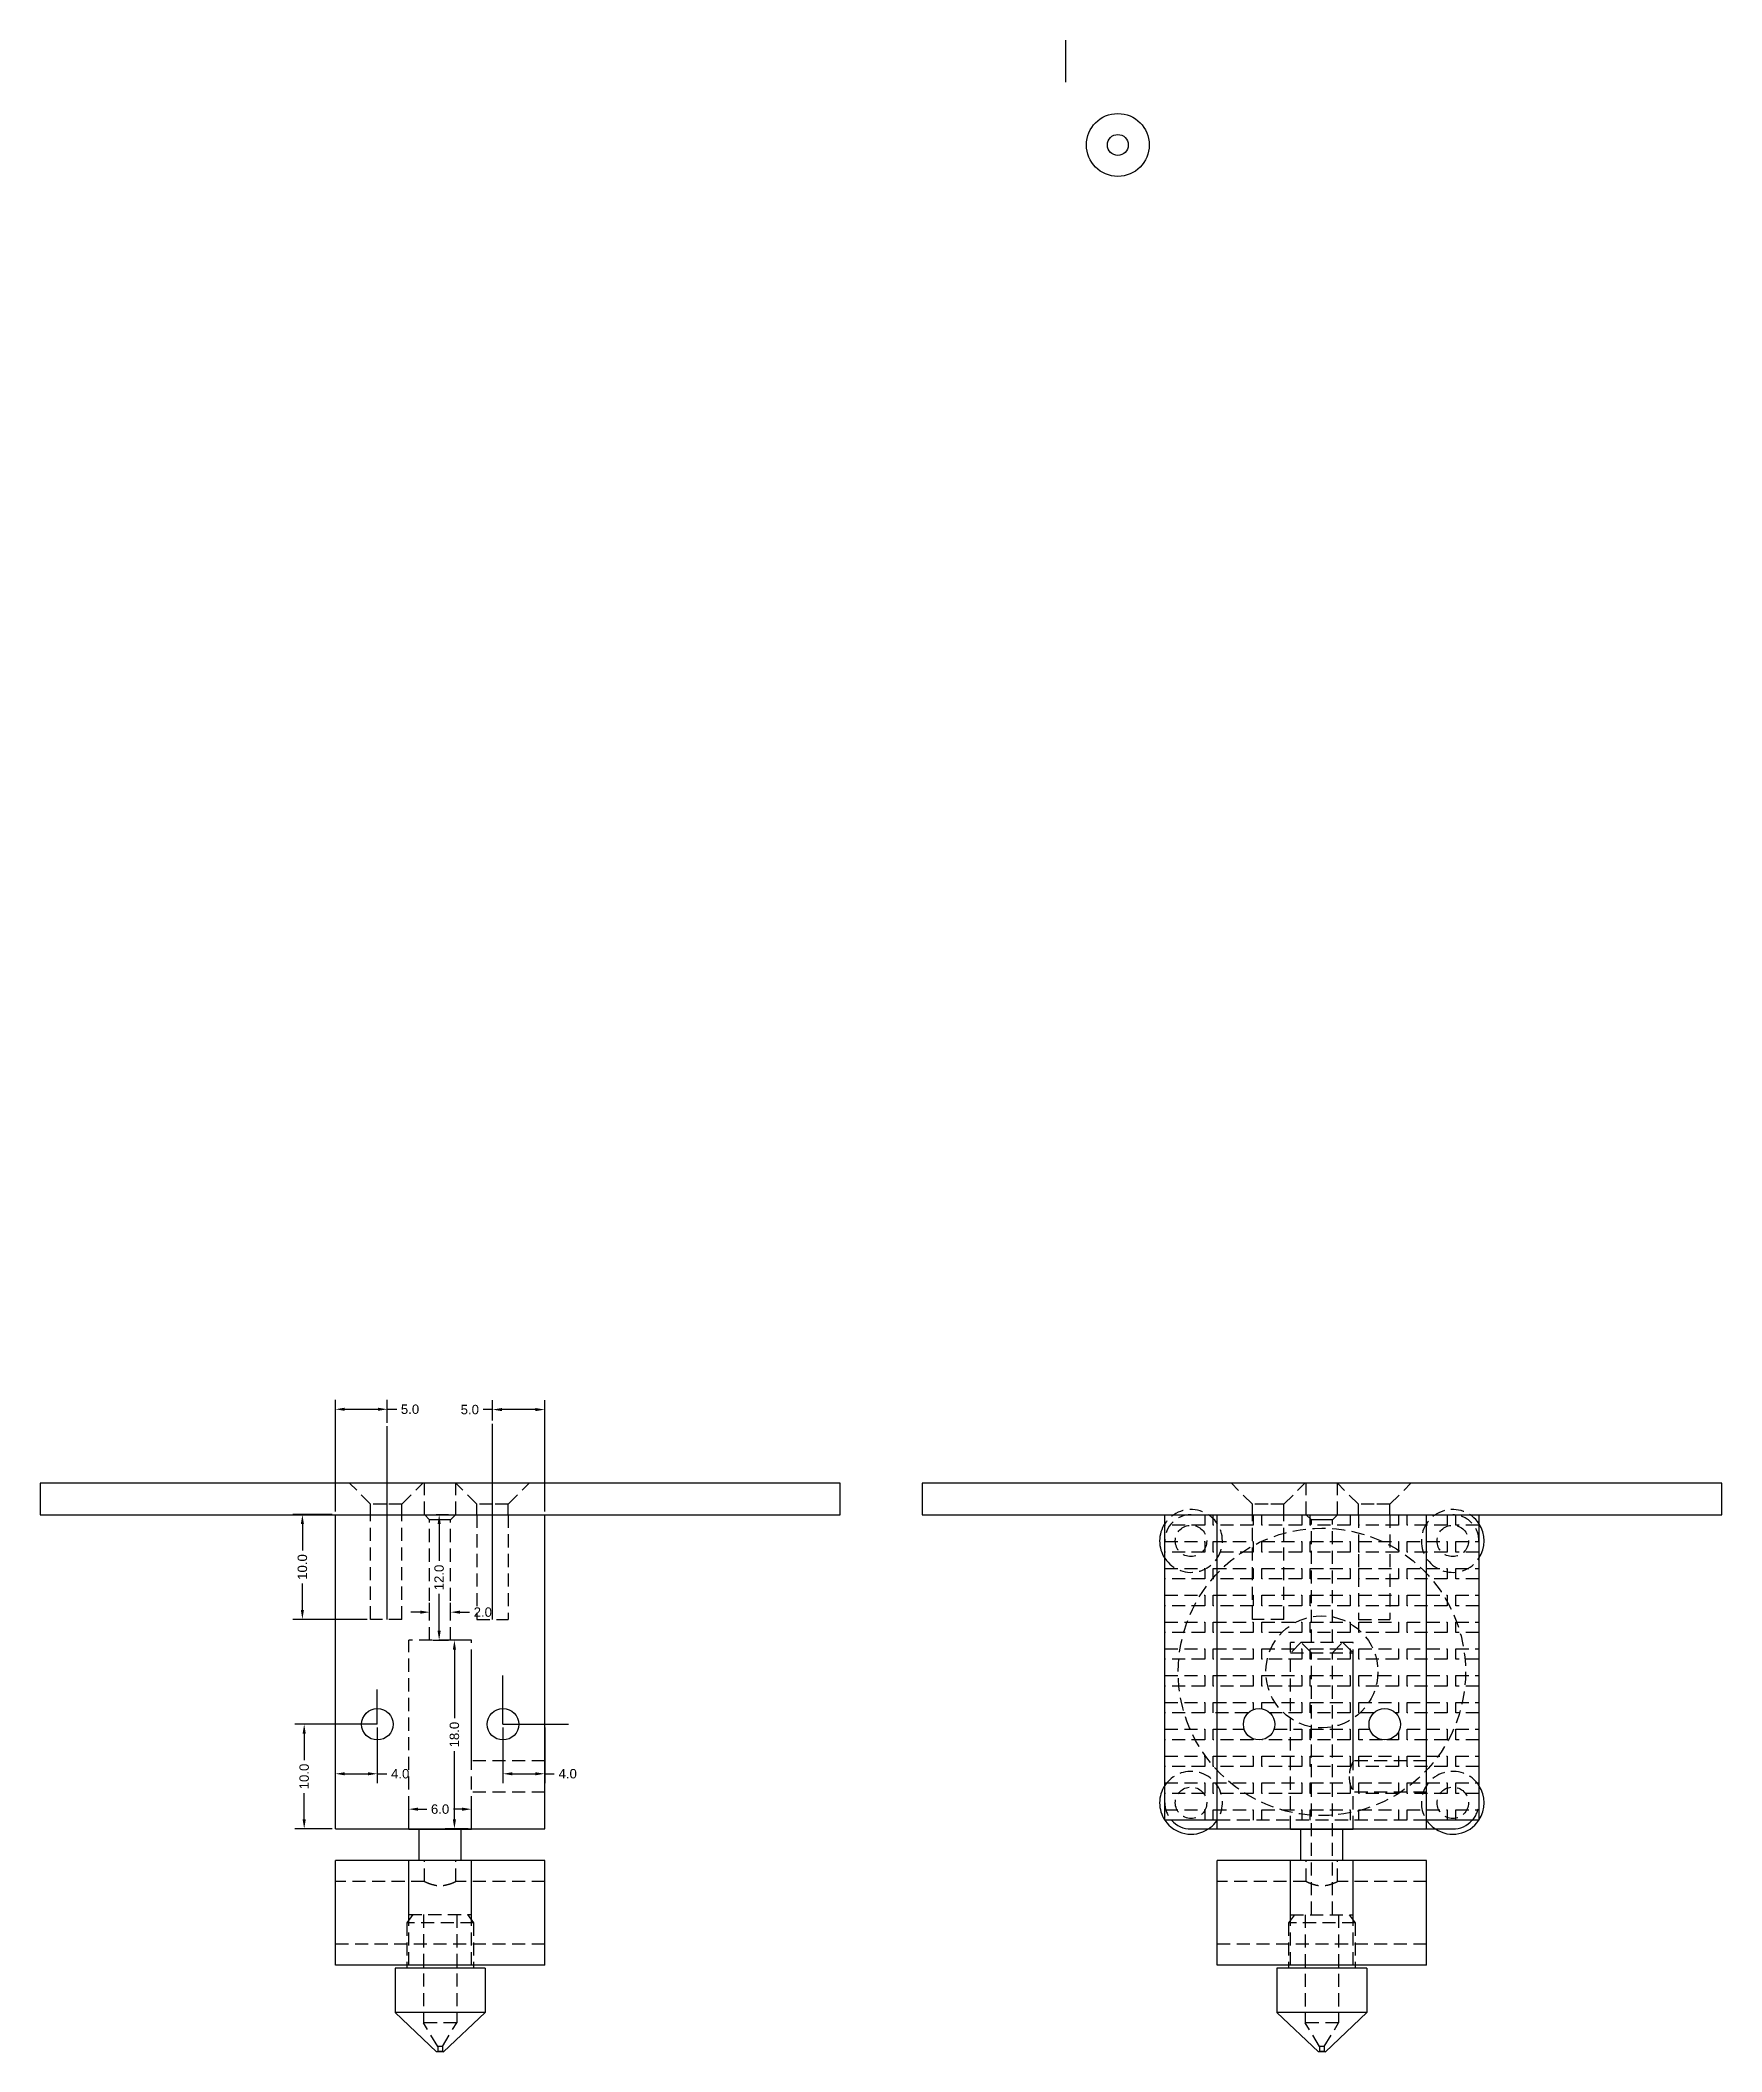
# Model space of a CAD drawing. Header units: inches. Extents: x -64 to 430, y -361 to 1014.
# Drawn here: x -63.9 to 96.8, y -206.5 to -14.5 of the extents above; entities that cross this region are included whole.
import ezdxf

# ---------------------------------------------------------------- set-up
doc = ezdxf.new("R2010")
doc.units = ezdxf.units.IN
doc.header["$LTSCALE"] = 5
doc.header["$MEASUREMENT"] = 0
doc.linetypes.add('HIDDEN', pattern=[0.375, 0.25, -0.125])
for name, color, linetype in [('_dim', 1, 'Continuous'), ('PH-3C4', 16, 'HIDDEN'), ('PV-3C4', 7, 'Continuous')]:
    doc.layers.add(name, color=color, linetype=linetype)
doc.styles.get("Standard").update_dxf_attribs({"font": 'arial.ttf'})
doc.dimstyles.new('Copy of Standard', dxfattribs={"dimscale": 5, "dimtxt": 0.18, "dimasz": 0.18, "dimexe": 0.18, "dimexo": 0.0625, "dimgap": 0.09, "dimtad": 0, "dimdec": 1, "dimzin": 0, "dimdsep": 46, "dimtxsty": 'Standard', "dimcen": 0.09, "dimadec": 0, "dimazin": 0, "dimtfac": 1, "dimtdec": 1, "dimtofl": 0, "dimtmove": 0, "dimatfit": 3, "dimfxl": 1, "dimtolj": 1, "dimtzin": 0, "dimarcsym": 0})

msp = doc.modelspace()

# ---------------------------------------------------------------- blocks, each defined once
blk = doc.blocks.new('*U27')
at = {"layer": 'PV-3C4'}
for p, q in [((0, -166.09, 43.01), (0, -168.59, 43.01)), ((0, -166.09, 46.01), (0, -166.09, 43.01)), ((0, -168.59, 46.01), (0, -166.09, 46.01)), ((0, -168.59, 43.01), (0, -239.98, 43.01)), ((0, -239.98, 46.01), (0, -168.59, 46.01)), ((0, -194.28, 13.84), (0, -189.28, 13.84)), ((0, -189.28, 13.84), (0, -189.28, 43.01)), ((0, -191.78, 13.01), (0, -194.28, 13.01)), ((0, -214.28), (0, -194.28)), ((0, -194.28), (0, -194.28, 10)), ((0, -214.28, 10), (0, -194.28, 10)), ((0, -194.28, 13.01), (0, -214.28, 13.01)), ((0, -194.28, 13.01), (0, -194.28, 43.01)), ((0, -208.58, -4.52), (0, -199.98, -4.52)), ((0, -208.58, -0.27), (0, -199.98, -0.27)), ((0, -203.95, -8.26), (0, -199.98, -4.52)), ((0, -199.98, -0.27), (0, -199.98, -4.52)), ((0, -201.09), (0, -201.09, -0.27)), ((0, -201.28, 13), (0, -207.28, 13)), ((0, -201.28, 13), (0, -201.28, 13.01)), ((0, -202.28, 10), (0, -202.28, 13)), ((0, -204.61, -8.26), (0, -203.95, -8.26)), ((0, -204.61, -8.26), (0, -208.58, -4.52)), ((0, -206.28, 10), (0, -206.28, 13)), ((0, -207.28, 13), (0, -207.28, 13.01)), ((0, -207.47), (0, -207.47, -0.27)), ((0, -208.58, -0.27), (0, -208.58, -4.52)), ((0, -214.28), (0, -214.28, 10)), ((0, -214.28, 13.01), (0, -214.28, 43.01)), ((0, -219.28, 13.84), (0, -214.28, 13.84)), ((0, -214.28, 13.01), (0, -216.78, 13.01)), ((0, -219.28, 43.01), (0, -219.28, 13.84)), ((0, -239.98, 43.01), (0, -242.48, 43.01)), ((0, -242.48, 46.01), (0, -239.98, 46.01)), ((0, -242.48, 43.01), (0, -242.48, 46.01))]:
    blk.add_line(p, q, dxfattribs=at)
at = {"layer": 'PV-3C4', "extrusion": (-1, 0, 0)}
for centre in [(198.28, 23.01), (210.28, 23.01)]:
    blk.add_circle(centre, 1.5, dxfattribs=at)
for centre, radius, start, end in [((191.78, 40.51), 3, 146.4427, 180), ((191.78, 40.51), 3, 180, 213.5573), ((191.78, 15.51), 3, 146.4427, 180), ((191.78, 15.51), 3, 180, 213.5573), ((191.78, 15.51), 3, 213.8052, 303.5573), ((191.78, 15.51), 2.5, 221.8856, 270), ((216.78, 15.51), 3, 236.4427, 326.1948), ((216.78, 15.51), 2.5, 270, 318.1144), ((216.78, 40.51), 3, 326.4427, 33.5573), ((216.78, 15.51), 3, 326.4427, 33.5573)]:
    blk.add_arc(centre, radius, start, end, dxfattribs=at)
blk = doc.blocks.new('*U28')
at = {"layer": 'PH-3C4'}
for p, q in [((0, -193.09, 42.01), (0, -189.28, 42.01)), ((0, -189.28, 40.45), (0, -193.09, 40.45)), ((0, -193.09, 39.45), (0, -189.28, 39.45)), ((0, -189.28, 37.89), (0, -193.09, 37.89)), ((0, -193.09, 36.89), (0, -189.28, 36.89)), ((0, -189.28, 35.33), (0, -193.09, 35.33)), ((0, -193.09, 34.33), (0, -189.28, 34.33)), ((0, -189.28, 32.77), (0, -193.09, 32.77)), ((0, -193.09, 31.77), (0, -189.28, 31.77)), ((0, -189.28, 30.21), (0, -193.09, 30.21)), ((0, -193.09, 29.21), (0, -189.28, 29.21)), ((0, -189.28, 27.65), (0, -193.09, 27.65)), ((0, -193.09, 26.65), (0, -189.28, 26.65)), ((0, -189.28, 25.09), (0, -193.09, 25.09)), ((0, -193.09, 24.09), (0, -189.28, 24.09)), ((0, -189.28, 22.53), (0, -193.09, 22.53)), ((0, -193.09, 21.53), (0, -189.28, 21.53)), ((0, -189.28, 19.97), (0, -193.09, 19.97)), ((0, -193.09, 18.97), (0, -189.28, 18.97)), ((0, -189.28, 17.4), (0, -193.09, 17.4)), ((0, -193.09, 16.4), (0, -189.28, 16.4)), ((0, -189.28, 14.84), (0, -193.09, 14.84)), ((0, -193.09, 43.01), (0, -193.09, 42.01)), ((0, -193.09, 40.45), (0, -193.09, 39.45)), ((0, -193.09, 37.89), (0, -193.09, 36.89)), ((0, -193.09, 35.33), (0, -193.09, 34.33)), ((0, -193.09, 32.77), (0, -193.09, 31.77)), ((0, -193.09, 30.21), (0, -193.09, 29.21)), ((0, -193.09, 27.65), (0, -193.09, 26.65)), ((0, -193.09, 25.09), (0, -193.09, 24.09)), ((0, -193.09, 22.53), (0, -193.09, 21.53)), ((0, -193.09, 19.97), (0, -193.09, 18.97)), ((0, -193.09, 17.4), (0, -193.09, 16.4)), ((0, -193.09, 14.84), (0, -193.09, 13.84)), ((0, -193.91, 17.4), (0, -197.72, 17.4)), ((0, -197.72, 16.4), (0, -193.91, 16.4)), ((0, -193.91, 16.4), (0, -193.91, 17.4)), ((0, -193.91, 19.97), (0, -197.72, 19.97)), ((0, -197.72, 18.97), (0, -193.91, 18.97)), ((0, -193.91, 18.97), (0, -193.91, 19.97)), ((0, -197.23, 24.09), (0, -193.91, 24.09)), ((0, -193.91, 24.09), (0, -193.91, 25.09)), ((0, -193.91, 25.09), (0, -197.72, 25.09)), ((0, -197.72, 21.53), (0, -193.91, 21.53)), ((0, -193.91, 21.53), (0, -193.91, 22.53)), ((0, -193.91, 27.65), (0, -197.72, 27.65)), ((0, -197.72, 26.65), (0, -193.91, 26.65)), ((0, -193.91, 26.65), (0, -193.91, 27.65)), ((0, -193.91, 30.21), (0, -197.72, 30.21)), ((0, -197.72, 29.21), (0, -193.91, 29.21)), ((0, -193.91, 29.21), (0, -193.91, 30.21)), ((0, -193.91, 32.77), (0, -197.72, 32.77)), ((0, -197.72, 31.77), (0, -193.91, 31.77)), ((0, -193.91, 31.77), (0, -193.91, 32.77)), ((0, -193.91, 35.33), (0, -197.72, 35.33)), ((0, -197.72, 34.33), (0, -193.91, 34.33)), ((0, -193.91, 34.33), (0, -193.91, 35.33)), ((0, -193.91, 37.89), (0, -197.72, 37.89)), ((0, -197.72, 36.89), (0, -193.91, 36.89)), ((0, -193.91, 36.89), (0, -193.91, 37.89)), ((0, -193.91, 40.45), (0, -197.72, 40.45)), ((0, -197.72, 39.45), (0, -193.91, 39.45)), ((0, -193.91, 39.45), (0, -193.91, 40.45)), ((0, -197.72, 42.01), (0, -193.91, 42.01)), ((0, -193.91, 42.01), (0, -193.91, 43.01)), ((0, -193.91, 13.84), (0, -193.91, 14.84)), ((0, -193.91, 14.84), (0, -197.72, 14.84)), ((0, -193.91, 22.53), (0, -196.86, 22.53)), ((0, -214.28, 13.84), (0, -194.28, 13.84)), ((0, -202.78, 8), (0, -194.28, 8)), ((0, -214.28, 2), (0, -194.28, 2)), ((0, -197.64, 44.01), (0, -195.64, 46.01)), ((0, -200.64, 33.01), (0, -197.64, 33.01)), ((0, -199.14, 44.01), (0, -197.64, 44.01)), ((0, -197.64, 33.01), (0, -197.64, 43.01)), ((0, -197.64, 43.01), (0, -197.64, 44.01)), ((0, -197.72, 17.4), (0, -197.72, 16.4)), ((0, -197.72, 19.97), (0, -197.72, 18.97)), ((0, -197.72, 25.09), (0, -197.72, 24.4)), ((0, -197.72, 27.65), (0, -197.72, 26.65)), ((0, -197.72, 30.21), (0, -197.72, 29.21)), ((0, -197.72, 32.77), (0, -197.72, 31.77)), ((0, -197.72, 35.33), (0, -197.72, 34.33)), ((0, -197.72, 37.89), (0, -197.72, 36.89)), ((0, -197.72, 40.45), (0, -197.72, 39.45)), ((0, -197.72, 43.01), (0, -197.72, 42.01)), ((0, -197.72, 14.84), (0, -197.72, 13.84)), ((0, -197.72, 21.62), (0, -197.72, 21.53)), ((0, -198.54, 17.4), (0, -202.35, 17.4)), ((0, -202.35, 16.4), (0, -198.54, 16.4)), ((0, -198.54, 16.4), (0, -198.54, 17.4)), ((0, -198.54, 19.97), (0, -202.35, 19.97)), ((0, -202.35, 18.97), (0, -198.54, 18.97)), ((0, -198.54, 18.97), (0, -198.54, 19.97)), ((0, -198.54, 24.49), (0, -198.54, 25.09)), ((0, -198.54, 25.09), (0, -202.35, 25.09)), ((0, -202.35, 21.53), (0, -198.54, 21.53)), ((0, -198.54, 27.65), (0, -202.35, 27.65)), ((0, -202.35, 26.65), (0, -198.54, 26.65)), ((0, -198.54, 26.65), (0, -198.54, 27.65)), ((0, -198.54, 30.21), (0, -202.35, 30.21)), ((0, -202.35, 29.21), (0, -198.54, 29.21)), ((0, -198.54, 29.21), (0, -198.54, 30.21)), ((0, -198.54, 32.77), (0, -202.35, 32.77)), ((0, -202.35, 31.77), (0, -198.54, 31.77)), ((0, -198.54, 31.77), (0, -198.54, 32.77)), ((0, -198.54, 35.33), (0, -202.35, 35.33)), ((0, -202.35, 34.33), (0, -198.54, 34.33)), ((0, -198.54, 34.33), (0, -198.54, 35.33)), ((0, -198.54, 37.89), (0, -202.35, 37.89)), ((0, -202.35, 36.89), (0, -198.54, 36.89)), ((0, -198.54, 36.89), (0, -198.54, 37.89)), ((0, -198.54, 40.45), (0, -202.35, 40.45)), ((0, -202.35, 39.45), (0, -198.54, 39.45)), ((0, -198.54, 39.45), (0, -198.54, 40.45)), ((0, -202.35, 42.01), (0, -198.54, 42.01)), ((0, -198.54, 42.01), (0, -198.54, 43.01)), ((0, -198.54, 13.84), (0, -198.54, 14.84)), ((0, -198.54, 14.84), (0, -202.35, 14.84)), ((0, -198.54, 21.53), (0, -198.54, 21.54)), ((0, -200.64, 44.01), (0, -199.14, 44.01)), ((0, -202.35, 24.09), (0, -199.33, 24.09)), ((0, -199.7, 22.53), (0, -202.35, 22.53)), ((0, -200.64, 33.01), (0, -200.64, 43.01)), ((0, -200.64, 43.01), (0, -200.64, 44.01)), ((0, -200.64, 44.01), (0, -202.64, 46.01)), ((0, -207.47, 4.06), (0, -201.09, 4.06)), ((0, -201.09, 4.06), (0, -201.09)), ((0, -201.67, 4.82), (0, -201.09, 4.06)), ((0, -201.28, 4.82), (0, -207.28, 4.82)), ((0, -201.28, 29.82), (0, -207.28, 29.82)), ((0, -207.28, 30.82), (0, -201.28, 30.82)), ((0, -201.28), (0, -201.28, 10)), ((0, -201.28, 4.82), (0, -201.28, 10)), ((0, -201.28, 13.01), (0, -201.28, 29.82)), ((0, -202.28, 30.82), (0, -201.28, 29.82)), ((0, -201.28, 13.01), (0, -201.28, 30.82)), ((0, -203.28, 29.82), (0, -202.28, 30.82)), ((0, -202.35, 17.4), (0, -202.35, 16.4)), ((0, -202.35, 19.97), (0, -202.35, 18.97)), ((0, -202.35, 25.09), (0, -202.35, 24.09)), ((0, -202.35, 22.53), (0, -202.35, 21.53)), ((0, -202.35, 27.65), (0, -202.35, 26.65)), ((0, -202.35, 30.21), (0, -202.35, 29.21)), ((0, -202.35, 32.77), (0, -202.35, 31.77)), ((0, -202.35, 35.33), (0, -202.35, 34.33)), ((0, -202.35, 37.89), (0, -202.35, 36.89)), ((0, -202.35, 40.45), (0, -202.35, 39.45)), ((0, -202.35, 43.01), (0, -202.35, 42.01)), ((0, -202.35, 14.84), (0, -202.35, 13.84)), ((0, -205.87, -5.49), (0, -202.69, -5.49)), ((0, -202.69, 4.82), (0, -202.69, -5.49)), ((0, -204.05, -7.76), (0, -202.69, -5.49)), ((0, -202.78, 8), (0, -202.78, 10)), ((0, -203.28, 42.51), (0, -202.78, 43.01)), ((0, -202.78, 43.01), (0, -202.78, 46.01)), ((0, -203.17, 17.4), (0, -206.98, 17.4)), ((0, -206.98, 16.4), (0, -203.17, 16.4)), ((0, -203.17, 16.4), (0, -203.17, 17.4)), ((0, -203.17, 19.97), (0, -206.98, 19.97)), ((0, -206.98, 18.97), (0, -203.17, 18.97)), ((0, -203.17, 18.97), (0, -203.17, 19.97)), ((0, -203.17, 22.53), (0, -206.98, 22.53)), ((0, -206.98, 21.53), (0, -203.17, 21.53)), ((0, -203.17, 21.53), (0, -203.17, 22.53)), ((0, -203.17, 25.09), (0, -206.98, 25.09)), ((0, -206.98, 24.09), (0, -203.17, 24.09)), ((0, -203.17, 24.09), (0, -203.17, 25.09)), ((0, -203.17, 27.65), (0, -206.98, 27.65)), ((0, -206.98, 26.65), (0, -203.17, 26.65)), ((0, -203.17, 26.65), (0, -203.17, 27.65)), ((0, -203.17, 30.21), (0, -206.98, 30.21)), ((0, -206.98, 29.21), (0, -203.17, 29.21)), ((0, -203.17, 29.21), (0, -203.17, 30.21)), ((0, -203.17, 32.77), (0, -206.98, 32.77)), ((0, -206.98, 31.77), (0, -203.17, 31.77)), ((0, -203.17, 31.77), (0, -203.17, 32.77)), ((0, -203.17, 35.33), (0, -206.98, 35.33)), ((0, -206.98, 34.33), (0, -203.17, 34.33)), ((0, -203.17, 34.33), (0, -203.17, 35.33)), ((0, -203.17, 37.89), (0, -206.98, 37.89)), ((0, -206.98, 36.89), (0, -203.17, 36.89)), ((0, -203.17, 36.89), (0, -203.17, 37.89)), ((0, -203.17, 40.45), (0, -206.98, 40.45)), ((0, -206.98, 39.45), (0, -203.17, 39.45)), ((0, -203.17, 39.45), (0, -203.17, 40.45)), ((0, -203.17, 13.84), (0, -203.17, 14.84)), ((0, -203.17, 14.84), (0, -206.98, 14.84)), ((0, -206.98, 42.01), (0, -203.17, 42.01)), ((0, -203.17, 42.01), (0, -203.17, 43.01)), ((0, -204.28, 42.51), (0, -203.28, 42.51)), ((0, -203.28, 4.82), (0, -203.28, 29.82)), ((0, -203.28, 30.82), (0, -203.28, 42.51)), ((0, -204.05, -8.25), (0, -203.95, -8.26)), ((0, -204.51, -7.76), (0, -204.05, -7.76)), ((0, -204.51, -8.25), (0, -204.05, -8.25)), ((0, -204.05, -7.76), (0, -204.05, -8.25)), ((0, -205.28, 42.51), (0, -204.28, 42.51)), ((0, -204.51, -7.76), (0, -205.87, -5.49)), ((0, -204.51, -7.76), (0, -204.51, -8.25)), ((0, -204.51, -8.25), (0, -204.61, -8.26)), ((0, -205.28, 4.82), (0, -205.28, 29.82)), ((0, -205.28, 29.82), (0, -206.28, 30.82)), ((0, -205.28, 30.82), (0, -205.28, 42.51)), ((0, -205.28, 42.51), (0, -205.78, 43.01)), ((0, -214.28, 8), (0, -205.78, 8)), ((0, -205.78, 8), (0, -205.78, 10)), ((0, -205.78, 43.01), (0, -205.78, 46.01)), ((0, -207.78, 44.01), (0, -205.78, 46.01)), ((0, -205.87, 4.82), (0, -205.87, -5.49)), ((0, -206.28, 30.82), (0, -207.28, 29.82)), ((0, -206.89, 4.82), (0, -207.47, 4.06)), ((0, -206.98, 17.4), (0, -206.98, 16.4)), ((0, -206.98, 19.97), (0, -206.98, 18.97)), ((0, -206.98, 22.53), (0, -206.98, 21.53)), ((0, -206.98, 25.09), (0, -206.98, 24.09)), ((0, -206.98, 27.65), (0, -206.98, 26.65)), ((0, -206.98, 30.21), (0, -206.98, 29.21)), ((0, -206.98, 32.77), (0, -206.98, 31.77)), ((0, -206.98, 35.33), (0, -206.98, 34.33)), ((0, -206.98, 37.89), (0, -206.98, 36.89)), ((0, -206.98, 40.45), (0, -206.98, 39.45)), ((0, -206.98, 14.84), (0, -206.98, 13.84)), ((0, -206.98, 43.01), (0, -206.98, 42.01)), ((0, -207.28), (0, -207.28, 10)), ((0, -207.28, 4.82), (0, -207.28, 10)), ((0, -207.28, 13.01), (0, -207.28, 29.82)), ((0, -207.28, 19.51), (0, -207.28, 30.82)), ((0, -207.28, 13.01), (0, -207.28, 16.51)), ((0, -214.28, 19.51), (0, -207.28, 19.51)), ((0, -214.28, 16.51), (0, -207.28, 16.51)), ((0, -207.47, 4.06), (0, -207.47)), ((0, -207.78, 33.01), (0, -210.78, 33.01)), ((0, -209.28, 44.01), (0, -207.78, 44.01)), ((0, -207.78, 43.01), (0, -207.78, 33.01)), ((0, -207.78, 43.01), (0, -207.78, 44.01)), ((0, -207.8, 21.53), (0, -207.8, 22.53)), ((0, -207.8, 22.53), (0, -208.86, 22.53)), ((0, -207.8, 24.09), (0, -207.8, 25.09)), ((0, -207.8, 25.09), (0, -211.61, 25.09)), ((0, -207.8, 17.4), (0, -211.61, 17.4)), ((0, -211.61, 16.4), (0, -207.8, 16.4)), ((0, -207.8, 16.4), (0, -207.8, 17.4)), ((0, -207.8, 19.97), (0, -211.61, 19.97)), ((0, -211.61, 18.97), (0, -207.8, 18.97)), ((0, -207.8, 18.97), (0, -207.8, 19.97)), ((0, -207.8, 27.65), (0, -211.61, 27.65)), ((0, -211.61, 26.65), (0, -207.8, 26.65)), ((0, -207.8, 26.65), (0, -207.8, 27.65)), ((0, -207.8, 30.21), (0, -211.61, 30.21)), ((0, -211.61, 29.21), (0, -207.8, 29.21)), ((0, -207.8, 29.21), (0, -207.8, 30.21)), ((0, -207.8, 32.77), (0, -211.61, 32.77)), ((0, -211.61, 31.77), (0, -207.8, 31.77)), ((0, -207.8, 31.77), (0, -207.8, 32.77)), ((0, -207.8, 35.33), (0, -211.61, 35.33)), ((0, -211.61, 34.33), (0, -207.8, 34.33)), ((0, -207.8, 34.33), (0, -207.8, 35.33)), ((0, -207.8, 37.89), (0, -211.61, 37.89)), ((0, -211.61, 36.89), (0, -207.8, 36.89)), ((0, -207.8, 36.89), (0, -207.8, 37.89)), ((0, -207.8, 40.45), (0, -211.61, 40.45)), ((0, -211.61, 39.45), (0, -207.8, 39.45)), ((0, -207.8, 39.45), (0, -207.8, 40.45)), ((0, -207.8, 13.84), (0, -207.8, 14.84)), ((0, -207.8, 14.84), (0, -211.61, 14.84)), ((0, -211.61, 42.01), (0, -207.8, 42.01)), ((0, -207.8, 42.01), (0, -207.8, 43.01)), ((0, -209.23, 24.09), (0, -207.8, 24.09)), ((0, -210.08, 21.53), (0, -207.8, 21.53)), ((0, -210.78, 44.01), (0, -209.28, 44.01)), ((0, -211.61, 21.53), (0, -210.48, 21.53)), ((0, -210.78, 43.01), (0, -210.78, 33.01)), ((0, -210.78, 43.01), (0, -210.78, 44.01)), ((0, -210.78, 44.01), (0, -212.78, 46.01)), ((0, -211.61, 24.09), (0, -211.33, 24.09)), ((0, -211.61, 25.09), (0, -211.61, 24.09)), ((0, -211.61, 17.4), (0, -211.61, 16.4)), ((0, -211.61, 19.97), (0, -211.61, 18.97)), ((0, -211.61, 27.65), (0, -211.61, 26.65)), ((0, -211.61, 30.21), (0, -211.61, 29.21)), ((0, -211.61, 32.77), (0, -211.61, 31.77)), ((0, -211.61, 35.33), (0, -211.61, 34.33)), ((0, -211.61, 37.89), (0, -211.61, 36.89)), ((0, -211.61, 40.45), (0, -211.61, 39.45)), ((0, -211.61, 14.84), (0, -211.61, 13.84)), ((0, -211.61, 43.01), (0, -211.61, 42.01)), ((0, -211.61, 22.31), (0, -211.61, 21.53)), ((0, -212.43, 17.4), (0, -216.24, 17.4)), ((0, -216.24, 16.4), (0, -212.43, 16.4)), ((0, -212.43, 16.4), (0, -212.43, 17.4)), ((0, -212.43, 19.97), (0, -216.24, 19.97)), ((0, -216.24, 18.97), (0, -212.43, 18.97)), ((0, -212.43, 18.97), (0, -212.43, 19.97)), ((0, -212.43, 22.53), (0, -216.24, 22.53)), ((0, -216.24, 21.53), (0, -212.43, 21.53)), ((0, -212.43, 21.53), (0, -212.43, 22.53)), ((0, -212.43, 25.09), (0, -216.24, 25.09)), ((0, -216.24, 24.09), (0, -212.43, 24.09)), ((0, -212.43, 24.09), (0, -212.43, 25.09)), ((0, -212.43, 27.65), (0, -216.24, 27.65)), ((0, -216.24, 26.65), (0, -212.43, 26.65)), ((0, -212.43, 26.65), (0, -212.43, 27.65)), ((0, -212.43, 30.21), (0, -216.24, 30.21)), ((0, -216.24, 29.21), (0, -212.43, 29.21)), ((0, -212.43, 29.21), (0, -212.43, 30.21)), ((0, -212.43, 32.77), (0, -216.24, 32.77)), ((0, -216.24, 31.77), (0, -212.43, 31.77)), ((0, -212.43, 31.77), (0, -212.43, 32.77)), ((0, -212.43, 35.33), (0, -216.24, 35.33)), ((0, -216.24, 34.33), (0, -212.43, 34.33)), ((0, -212.43, 34.33), (0, -212.43, 35.33)), ((0, -212.43, 37.89), (0, -216.24, 37.89)), ((0, -216.24, 36.89), (0, -212.43, 36.89)), ((0, -212.43, 36.89), (0, -212.43, 37.89)), ((0, -212.43, 40.45), (0, -216.24, 40.45)), ((0, -216.24, 39.45), (0, -212.43, 39.45)), ((0, -212.43, 39.45), (0, -212.43, 40.45)), ((0, -212.43, 13.84), (0, -212.43, 14.84)), ((0, -212.43, 14.84), (0, -216.24, 14.84)), ((0, -216.24, 42.01), (0, -212.43, 42.01)), ((0, -212.43, 42.01), (0, -212.43, 43.01)), ((0, -216.24, 17.4), (0, -216.24, 16.4)), ((0, -216.24, 19.97), (0, -216.24, 18.97)), ((0, -216.24, 22.53), (0, -216.24, 21.53)), ((0, -216.24, 25.09), (0, -216.24, 24.09)), ((0, -216.24, 27.65), (0, -216.24, 26.65)), ((0, -216.24, 30.21), (0, -216.24, 29.21)), ((0, -216.24, 32.77), (0, -216.24, 31.77)), ((0, -216.24, 35.33), (0, -216.24, 34.33)), ((0, -216.24, 37.89), (0, -216.24, 36.89)), ((0, -216.24, 40.45), (0, -216.24, 39.45)), ((0, -216.24, 14.84), (0, -216.24, 13.84)), ((0, -216.24, 43.01), (0, -216.24, 42.01)), ((0, -217.06, 13.84), (0, -217.06, 14.84)), ((0, -217.06, 14.84), (0, -219.28, 14.84)), ((0, -219.28, 16.4), (0, -217.06, 16.4)), ((0, -217.06, 16.4), (0, -217.06, 17.4)), ((0, -217.06, 17.4), (0, -219.28, 17.4)), ((0, -219.28, 18.97), (0, -217.06, 18.97)), ((0, -217.06, 18.97), (0, -217.06, 19.97)), ((0, -217.06, 19.97), (0, -219.28, 19.97)), ((0, -219.28, 21.53), (0, -217.06, 21.53)), ((0, -217.06, 21.53), (0, -217.06, 22.53)), ((0, -217.06, 22.53), (0, -219.28, 22.53)), ((0, -219.28, 24.09), (0, -217.06, 24.09)), ((0, -217.06, 24.09), (0, -217.06, 25.09)), ((0, -217.06, 25.09), (0, -219.28, 25.09)), ((0, -219.28, 26.65), (0, -217.06, 26.65)), ((0, -217.06, 26.65), (0, -217.06, 27.65)), ((0, -217.06, 27.65), (0, -219.28, 27.65)), ((0, -219.28, 29.21), (0, -217.06, 29.21)), ((0, -217.06, 29.21), (0, -217.06, 30.21)), ((0, -217.06, 30.21), (0, -219.28, 30.21)), ((0, -219.28, 31.77), (0, -217.06, 31.77)), ((0, -217.06, 31.77), (0, -217.06, 32.77)), ((0, -217.06, 32.77), (0, -219.28, 32.77)), ((0, -219.28, 34.33), (0, -217.06, 34.33)), ((0, -217.06, 34.33), (0, -217.06, 35.33)), ((0, -217.06, 35.33), (0, -219.28, 35.33)), ((0, -219.28, 36.89), (0, -217.06, 36.89)), ((0, -217.06, 36.89), (0, -217.06, 37.89)), ((0, -217.06, 37.89), (0, -219.28, 37.89)), ((0, -219.28, 39.45), (0, -217.06, 39.45)), ((0, -217.06, 39.45), (0, -217.06, 40.45)), ((0, -217.06, 40.45), (0, -219.28, 40.45)), ((0, -219.28, 42.01), (0, -217.06, 42.01)), ((0, -217.06, 42.01), (0, -217.06, 43.01))]:
    blk.add_line(p, q, dxfattribs=at)
at = {"layer": 'PH-3C4', "extrusion": (-1, 0, 0)}
for centre, radius in [((191.78, 40.51), 1.5), ((191.78, 15.51), 1.5), ((204.28, 28.01), 13.72), ((204.28, 28.01), 5.35), ((216.78, 40.51), 1.5), ((216.78, 15.51), 1.5)]:
    blk.add_circle(centre, radius, dxfattribs=at)
for centre, radius, start, end in [((191.78, 15.51), 2.5, 180, 221.8856), ((191.78, 40.51), 2.5, 90, 180), ((191.78, 40.51), 3, 213.5573, 146.4427), ((191.78, 15.51), 3, 303.5573, 146.4427), ((191.78, 15.51), 3, 213.5573, 213.8052), ((216.78, 40.51), 3, 33.5573, 180), ((216.78, 40.51), 3, 180, 326.4427), ((216.78, 15.51), 3, 33.5573, 180), ((216.78, 15.51), 3, 180, 236.4427), ((216.78, 40.51), 2.5, 0, 90), ((216.78, 15.51), 2.5, 318.1144, 0), ((216.78, 15.51), 3, 326.1948, 326.4427)]:
    blk.add_arc(centre, radius, start, end, dxfattribs=at)
at = {"layer": 'PH-3C4'}
for points, knots in [([(0, -202.78, 8), (0, -202.78, 8), (0, -202.79, 8), (0, -202.83, 7.98), (0, -202.86, 7.96), (0, -202.98, 7.91), (0, -203.09, 7.86), (0, -203.35, 7.76), (0, -203.52, 7.7), (0, -203.8, 7.64), (0, -203.89, 7.63), (0, -204.09, 7.6), (0, -204.19, 7.6), (0, -204.38, 7.6), (0, -204.48, 7.6), (0, -204.67, 7.63), (0, -204.77, 7.64), (0, -205.04, 7.7), (0, -205.21, 7.76), (0, -205.47, 7.86), (0, -205.59, 7.91), (0, -205.7, 7.96), (0, -205.73, 7.98), (0, -205.77, 8), (0, -205.78, 8), (0, -205.78, 8)], [2.306343, 2.306343, 2.306343, 2.306343, 2.594243, 2.594243, 2.882142, 2.882142, 3.457941, 3.457941, 4.035314, 4.035314, 4.324, 4.324, 4.612687, 4.612687, 4.901373, 4.901373, 5.190059, 5.190059, 5.767432, 5.767432, 6.343231, 6.343231, 6.631131, 6.631131, 6.91903, 6.91903, 6.91903, 6.91903]), ([(0, -206.88, 18.01), (0, -206.88, 17.92), (0, -206.89, 17.82), (0, -206.91, 17.62), (0, -206.92, 17.53), (0, -206.98, 17.25), (0, -207.04, 17.08), (0, -207.14, 16.82), (0, -207.19, 16.71), (0, -207.24, 16.59), (0, -207.26, 16.56), (0, -207.28, 16.52), (0, -207.28, 16.51), (0, -207.28, 16.51)], [0, 0, 0, 0, 0.288686, 0.288686, 0.577373, 0.577373, 1.154746, 1.154746, 1.730544, 1.730544, 2.018444, 2.018444, 2.306343, 2.306343, 2.306343, 2.306343]), ([(0, -207.28, 19.51), (0, -207.28, 19.51), (0, -207.28, 19.5), (0, -207.26, 19.46), (0, -207.24, 19.43), (0, -207.19, 19.32), (0, -207.14, 19.2), (0, -207.04, 18.94), (0, -206.98, 18.78), (0, -206.92, 18.5), (0, -206.91, 18.4), (0, -206.89, 18.21), (0, -206.88, 18.11), (0, -206.88, 18.01)], [6.91903, 6.91903, 6.91903, 6.91903, 7.206929, 7.206929, 7.494829, 7.494829, 8.070628, 8.070628, 8.648, 8.648, 8.936687, 8.936687, 9.225373, 9.225373, 9.225373, 9.225373])]:
    blk.add_open_spline(points, degree=3, knots=knots, dxfattribs=at)
blk = doc.blocks.new('*U32')
at = {"layer": 'PV-3C4'}
for p, q in [((0, -319.42, 43.01), (0, -321.92, 43.01)), ((0, -319.42, 46.01), (0, -319.42, 43.01)), ((0, -321.92, 46.01), (0, -319.42, 46.01)), ((0, -321.92, 43.01), (0, -393.31, 43.01)), ((0, -393.31, 46.01), (0, -321.92, 46.01)), ((0, -367.62), (0, -347.62)), ((0, -347.62), (0, -347.62, 10)), ((0, -367.62, 10), (0, -347.62, 10)), ((0, -347.62, 13.01), (0, -367.62, 13.01)), ((0, -347.62, 13.01), (0, -347.62, 43.01)), ((0, -361.91, -4.52), (0, -353.32, -4.52)), ((0, -361.91, -0.27), (0, -353.32, -0.27)), ((0, -357.28, -8.26), (0, -353.32, -4.52)), ((0, -353.32, -0.27), (0, -353.32, -4.52)), ((0, -354.42), (0, -354.42, -0.27)), ((0, -354.62, 13), (0, -360.62, 13)), ((0, -354.62, 13), (0, -354.62, 13.01)), ((0, -355.62, 10), (0, -355.62, 13)), ((0, -357.95, -8.26), (0, -357.28, -8.26)), ((0, -357.95, -8.26), (0, -361.91, -4.52)), ((0, -359.62, 10), (0, -359.62, 13)), ((0, -360.62, 13), (0, -360.62, 13.01)), ((0, -360.81), (0, -360.81, -0.27)), ((0, -361.91, -0.27), (0, -361.91, -4.52)), ((0, -367.62), (0, -367.62, 10)), ((0, -367.62, 13.01), (0, -367.62, 43.01)), ((0, -393.31, 43.01), (0, -395.81, 43.01)), ((0, -395.81, 46.01), (0, -393.31, 46.01)), ((0, -395.81, 43.01), (0, -395.81, 46.01))]:
    blk.add_line(p, q, dxfattribs=at)
at = {"layer": 'PV-3C4', "extrusion": (-1, 0, 0)}
for centre in [(351.62, 23.01), (363.62, 23.01)]:
    blk.add_circle(centre, 1.5, dxfattribs=at)
blk = doc.blocks.new('*D39')
at = {"layer": '_dim', "color": 0, "lineweight": -2, "transparency": 16777216}
for p, q in [((-31.66, -175.55), (-31.66, -180.87)), ((-35.66, -184.92), (-35.66, -179.07)), ((-34.76, -179.97), (-32.56, -179.97)), ((-31.66, -179.97), (-30.76, -179.97))]:
    blk.add_line(p, q, dxfattribs=at)
at = {"layer": '_dim', "color": 0, "transparency": 16777216}
for points in [[(-34.76, -179.82), (-34.76, -180.12), (-35.66, -179.97)], [(-32.56, -179.82), (-32.56, -180.12), (-31.66, -179.97)]]:
    blk.add_solid(points, dxfattribs=at)
at = {"layer": 'Defpoints', "color": 0, "transparency": 16777216}
for p in [(-31.66, -175.23), (-31.66, -179.97), (-35.66, -185.23)]:
    blk.add_point(p, dxfattribs=at)
at = {"layer": '_dim', "color": 0, "transparency": 16777216, "insert": (-29.47, -179.97), "char_height": 0.9, "attachment_point": 5}
blk.add_mtext('\\A1;4.0', dxfattribs=at)
blk = doc.blocks.new('*D40')
at = {"layer": '_dim', "color": 0, "lineweight": -2, "transparency": 16777216}
for p, q in [((-31.97, -175.23), (-39.54, -175.23)), ((-38.64, -176.13), (-38.64, -178.66)), ((-38.64, -184.33), (-38.64, -181.81)), ((-35.97, -185.23), (-39.54, -185.23))]:
    blk.add_line(p, q, dxfattribs=at)
at = {"layer": '_dim', "color": 0, "transparency": 16777216}
for points in [[(-38.79, -176.13), (-38.49, -176.13), (-38.64, -175.23)], [(-38.79, -184.33), (-38.49, -184.33), (-38.64, -185.23)]]:
    blk.add_solid(points, dxfattribs=at)
at = {"layer": 'Defpoints', "color": 0, "transparency": 16777216}
for p in [(-31.66, -175.23), (-38.64, -185.23), (-35.66, -185.23)]:
    blk.add_point(p, dxfattribs=at)
at = {"layer": '_dim', "color": 0, "transparency": 16777216, "insert": (-38.64, -180.23), "char_height": 0.9, "attachment_point": 5, "rotation": 90}
blk.add_mtext('\\A1;10.0', dxfattribs=at)
blk = doc.blocks.new('*D41')
at = {"layer": '_dim', "color": 0, "lineweight": -2, "transparency": 16777216}
for p, q in [((-19.66, -175.55), (-19.66, -180.87)), ((-15.66, -175.55), (-15.66, -180.87)), ((-18.76, -179.97), (-16.56, -179.97)), ((-15.66, -179.97), (-14.76, -179.97))]:
    blk.add_line(p, q, dxfattribs=at)
at = {"layer": '_dim', "color": 0, "transparency": 16777216}
for points in [[(-18.76, -179.82), (-18.76, -180.12), (-19.66, -179.97)], [(-16.56, -179.82), (-16.56, -180.12), (-15.66, -179.97)]]:
    blk.add_solid(points, dxfattribs=at)
at = {"layer": 'Defpoints', "color": 0, "transparency": 16777216}
for p in [(-19.66, -175.23), (-15.66, -175.23), (-15.66, -179.97)]:
    blk.add_point(p, dxfattribs=at)
at = {"layer": '_dim', "color": 0, "transparency": 16777216, "insert": (-13.47, -179.97), "char_height": 0.9, "attachment_point": 5}
blk.add_mtext('\\A1;4.0', dxfattribs=at)
blk = doc.blocks.new('*D42')
at = {"layer": '_dim', "color": 0, "lineweight": -2, "transparency": 16777216}
for p, q in [((-28.66, -184.92), (-28.66, -182.45)), ((-27.76, -183.35), (-26.93, -183.35)), ((-23.56, -183.35), (-24.39, -183.35)), ((-22.66, -184.92), (-22.66, -182.45))]:
    blk.add_line(p, q, dxfattribs=at)
at = {"layer": '_dim', "color": 0, "transparency": 16777216}
for points in [[(-27.76, -183.2), (-27.76, -183.5), (-28.66, -183.35)], [(-23.56, -183.2), (-23.56, -183.5), (-22.66, -183.35)]]:
    blk.add_solid(points, dxfattribs=at)
at = {"layer": 'Defpoints', "color": 0, "transparency": 16777216}
for p in [(-22.66, -183.35), (-28.66, -185.23), (-22.66, -185.23)]:
    blk.add_point(p, dxfattribs=at)
at = {"layer": '_dim', "color": 0, "transparency": 16777216, "insert": (-25.66, -183.35), "char_height": 0.9, "attachment_point": 5}
blk.add_mtext('\\A1;6.0', dxfattribs=at)
blk = doc.blocks.new('*D43')
at = {"layer": '_dim', "color": 0, "lineweight": -2, "transparency": 16777216}
for p, q in [((-22.97, -167.22), (-25.19, -167.22)), ((-24.29, -168.12), (-24.29, -174.65)), ((-24.29, -184.33), (-24.29, -177.8)), ((-22.97, -185.23), (-25.19, -185.23))]:
    blk.add_line(p, q, dxfattribs=at)
at = {"layer": '_dim', "color": 0, "transparency": 16777216}
for points in [[(-24.44, -168.12), (-24.14, -168.12), (-24.29, -167.22)], [(-24.44, -184.33), (-24.14, -184.33), (-24.29, -185.23)]]:
    blk.add_solid(points, dxfattribs=at)
at = {"layer": 'Defpoints', "color": 0, "transparency": 16777216}
for p in [(-24.29, -167.22), (-22.66, -167.22), (-22.66, -185.23)]:
    blk.add_point(p, dxfattribs=at)
at = {"layer": '_dim', "color": 0, "transparency": 16777216, "insert": (-24.29, -176.23), "char_height": 0.9, "attachment_point": 5, "rotation": 90}
blk.add_mtext('\\A1;18.0', dxfattribs=at)
blk = doc.blocks.new('*D44')
at = {"layer": '_dim', "color": 0, "lineweight": -2, "transparency": 16777216}
for p, q in [((-27.56, -164.54), (-28.46, -164.54)), ((-26.66, -165.23), (-26.66, -163.64)), ((-24.66, -165.09), (-24.66, -163.64)), ((-23.76, -164.54), (-22.86, -164.54))]:
    blk.add_line(p, q, dxfattribs=at)
at = {"layer": '_dim', "color": 0, "transparency": 16777216}
for points in [[(-27.56, -164.39), (-27.56, -164.69), (-26.66, -164.54)], [(-23.76, -164.39), (-23.76, -164.69), (-24.66, -164.54)]]:
    blk.add_solid(points, dxfattribs=at)
at = {"layer": 'Defpoints', "color": 0, "transparency": 16777216}
for p in [(-24.66, -164.54), (-26.66, -165.54), (-24.66, -165.4)]:
    blk.add_point(p, dxfattribs=at)
at = {"layer": '_dim', "color": 0, "transparency": 16777216, "insert": (-21.58, -164.54), "char_height": 0.9, "attachment_point": 5}
blk.add_mtext('\\A1;2.0', dxfattribs=at)
blk = doc.blocks.new('*D45')
at = {"layer": '_dim', "color": 0, "lineweight": -2, "transparency": 16777216}
for p, q in [((-26.03, -155.23), (-24.85, -155.23)), ((-25.75, -156.13), (-25.75, -159.65)), ((-25.75, -166.32), (-25.75, -162.8)), ((-26.34, -167.22), (-24.85, -167.22))]:
    blk.add_line(p, q, dxfattribs=at)
at = {"layer": '_dim', "color": 0, "transparency": 16777216}
for points in [[(-25.9, -156.13), (-25.6, -156.13), (-25.75, -155.23)], [(-25.9, -166.32), (-25.6, -166.32), (-25.75, -167.22)]]:
    blk.add_solid(points, dxfattribs=at)
at = {"layer": 'Defpoints', "color": 0, "transparency": 16777216}
for p in [(-26.34, -155.23), (-25.75, -155.23), (-26.66, -167.22)]:
    blk.add_point(p, dxfattribs=at)
at = {"layer": '_dim', "color": 0, "transparency": 16777216, "insert": (-25.75, -161.23), "char_height": 0.9, "attachment_point": 5, "rotation": 90}
blk.add_mtext('\\A1;12.0', dxfattribs=at)
blk = doc.blocks.new('*D46')
at = {"layer": '_dim', "color": 0, "lineweight": -2, "transparency": 16777216}
for p, q in [((-35.66, -154.92), (-35.66, -144.27)), ((-34.76, -145.17), (-31.6, -145.17)), ((-30.7, -146.48), (-30.7, -144.27)), ((-30.7, -145.17), (-29.8, -145.17))]:
    blk.add_line(p, q, dxfattribs=at)
at = {"layer": '_dim', "color": 0, "transparency": 16777216}
for points in [[(-34.76, -145.02), (-34.76, -145.32), (-35.66, -145.17)], [(-31.6, -145.02), (-31.6, -145.32), (-30.7, -145.17)]]:
    blk.add_solid(points, dxfattribs=at)
at = {"layer": 'Defpoints', "color": 0, "transparency": 16777216}
for p in [(-30.7, -145.17), (-30.7, -146.79), (-35.66, -155.23)]:
    blk.add_point(p, dxfattribs=at)
at = {"layer": '_dim', "color": 0, "transparency": 16777216, "insert": (-28.53, -145.17), "char_height": 0.9, "attachment_point": 5}
blk.add_mtext('\\A1;5.0', dxfattribs=at)
blk = doc.blocks.new('*D47')
at = {"layer": '_dim', "color": 0, "lineweight": -2, "transparency": 16777216}
for p, q in [((-20.66, -145.2), (-21.56, -145.2)), ((-20.66, -146.24), (-20.66, -144.3)), ((-16.56, -145.2), (-19.76, -145.2)), ((-15.66, -154.92), (-15.66, -144.3))]:
    blk.add_line(p, q, dxfattribs=at)
at = {"layer": '_dim', "color": 0, "transparency": 16777216}
for points in [[(-19.76, -145.05), (-19.76, -145.35), (-20.66, -145.2)], [(-16.56, -145.05), (-16.56, -145.35), (-15.66, -145.2)]]:
    blk.add_solid(points, dxfattribs=at)
at = {"layer": 'Defpoints', "color": 0, "transparency": 16777216}
for p in [(-20.66, -145.2), (-20.66, -146.56), (-15.66, -155.23)]:
    blk.add_point(p, dxfattribs=at)
at = {"layer": '_dim', "color": 0, "transparency": 16777216, "insert": (-22.82, -145.2), "char_height": 0.9, "attachment_point": 5}
blk.add_mtext('\\A1;5.0', dxfattribs=at)
blk = doc.blocks.new('*D48')
at = {"layer": '_dim', "color": 0, "lineweight": -2, "transparency": 16777216}
for p, q in [((-35.97, -155.23), (-39.71, -155.23)), ((-38.81, -156.13), (-38.81, -158.66)), ((-38.81, -164.33), (-38.81, -161.81)), ((-32.61, -165.23), (-39.71, -165.23))]:
    blk.add_line(p, q, dxfattribs=at)
at = {"layer": '_dim', "color": 0, "transparency": 16777216}
for points in [[(-38.96, -156.13), (-38.66, -156.13), (-38.81, -155.23)], [(-38.96, -164.33), (-38.66, -164.33), (-38.81, -165.23)]]:
    blk.add_solid(points, dxfattribs=at)
at = {"layer": 'Defpoints', "color": 0, "transparency": 16777216}
for p in [(-35.66, -155.23), (-38.81, -165.23), (-32.3, -165.23)]:
    blk.add_point(p, dxfattribs=at)
at = {"layer": '_dim', "color": 0, "transparency": 16777216, "insert": (-38.81, -160.23), "char_height": 0.9, "attachment_point": 5, "rotation": 90}
blk.add_mtext('\\A1;10.0', dxfattribs=at)

# ---------------------------------------------------------------- dimensions: what is measured, and where the dimension line sits
at = {"layer": '_dim'}
for base, p1, p2, picture, middle in [((-30.7, -145.17), (-35.66, -155.23), (-30.7, -146.79), '*D46', (-28.53, -145.17)), ((-20.66, -145.2), (-15.66, -155.23), (-20.66, -146.56), '*D47', (-22.82, -145.2)), ((-24.66, -164.54), (-26.66, -165.54), (-24.66, -165.4), '*D44', (-21.58, -164.54)), ((-31.66, -179.97), (-35.66, -185.23), (-31.66, -175.23), '*D39', (-29.47, -179.97)), ((-15.66, -179.97), (-19.66, -175.23), (-15.66, -175.23), '*D41', (-13.47, -179.97)), ((-22.66, -183.35), (-28.66, -185.23), (-22.66, -185.23), '*D42', (-25.66, -183.35))]:
    dim = msp.add_linear_dim(base=base, p1=p1, p2=p2, dimstyle='Copy of Standard', dxfattribs=at)
    dim.commit()
    dim.dimension.update_dxf_attribs({"geometry": picture, "text_midpoint": middle})
for base, p1, p2, picture, middle in [((-38.81, -165.23), (-35.66, -155.23), (-32.3, -165.23), '*D48', (-38.81, -160.23)), ((-25.75, -155.23), (-26.66, -167.22), (-26.34, -155.23), '*D45', (-25.75, -161.23)), ((-24.29, -167.22), (-22.66, -185.23), (-22.66, -167.22), '*D43', (-24.29, -176.23)), ((-38.64, -185.23), (-31.66, -175.23), (-35.66, -185.23), '*D40', (-38.64, -180.23))]:
    dim = msp.add_linear_dim(base=base, p1=p1, p2=p2, angle=90, dimstyle='Copy of Standard', dxfattribs=at)
    dim.commit()
    dim.dimension.update_dxf_attribs({"geometry": picture, "text_midpoint": middle})

# ---------------------------------------------------------------- linework, layer by layer
at = {"extrusion": (1, -2.22045e-16, 4.93038e-32), "elevation": 34.07}
msp.add_lwpolyline([(-14.46, 13.01), (-18.46, 13.01), (-18.46, 10.83)], dxfattribs=at)
for radius in [3, 1]:
    msp.add_circle((39.07, -24.46, 10), radius)
at = {"layer": '_dim'}
for points in [[(-30.7, -165.23), (-30.7, -146.79)], [(-20.66, -165.23), (-20.66, -146.56)], [(-19.66, -175.23), (-19.66, -170.6)], [(-31.66, -175.23), (-31.66, -171.93)], [(-31.66, -175.23), (-34.6, -175.23)], [(-19.66, -175.23), (-13.39, -175.23)]]:
    msp.add_lwpolyline(points, dxfattribs=at)
at = {"layer": 'PH-3C4', "extrusion": (8.41171e-17, 1, -1.83697e-16)}
for p, q in [((-32.3, -154.23), (-34.3, -152.23)), ((-29.3, -154.23), (-27.3, -152.23)), ((-27.16, -155.23), (-27.16, -152.23)), ((-24.16, -155.23), (-24.16, -152.23)), ((-22.16, -154.23), (-24.16, -152.23)), ((-19.16, -154.23), (-17.16, -152.23)), ((-30.8, -154.23), (-32.3, -154.23)), ((-32.3, -155.23), (-32.3, -154.23)), ((-32.3, -165.23), (-32.3, -155.23)), ((-29.3, -154.23), (-30.8, -154.23)), ((-29.3, -155.23), (-29.3, -154.23)), ((-29.3, -165.23), (-29.3, -155.23)), ((-26.66, -155.73), (-27.16, -155.23)), ((-24.66, -155.73), (-24.16, -155.23)), ((-20.66, -154.23), (-22.16, -154.23)), ((-22.16, -155.23), (-22.16, -154.23)), ((-22.16, -155.23), (-22.16, -165.23)), ((-19.16, -154.23), (-20.66, -154.23)), ((-19.16, -155.23), (-19.16, -154.23)), ((-19.16, -155.23), (-19.16, -165.23)), ((-25.66, -155.73), (-26.66, -155.73)), ((-26.66, -167.22), (-26.66, -155.73)), ((-24.66, -155.73), (-25.66, -155.73)), ((-24.66, -167.22), (-24.66, -155.73)), ((-29.3, -165.23), (-32.3, -165.23)), ((-22.16, -165.23), (-19.16, -165.23)), ((-22.66, -167.22), (-28.66, -167.22)), ((-28.66, -185.23), (-28.66, -167.22)), ((-28.66, -185.23), (-28.66, -168.42)), ((-22.66, -178.73), (-22.66, -167.22)), ((-22.66, -185.23), (-22.66, -168.42)), ((-15.66, -178.73), (-22.66, -178.73)), ((-22.66, -185.23), (-22.66, -181.73)), ((-15.66, -181.73), (-22.66, -181.73)), ((-28.66, -198.25), (-28.66, -188.25)), ((-28.66, -193.42), (-28.66, -188.25)), ((-27.16, -190.25), (-27.16, -188.25)), ((-24.16, -190.25), (-24.16, -188.25)), ((-22.66, -198.25), (-22.66, -188.25)), ((-22.66, -193.42), (-22.66, -188.25)), ((-27.16, -190.25), (-35.66, -190.25)), ((-15.66, -190.25), (-24.16, -190.25)), ((-28.26, -193.42), (-28.85, -194.19)), ((-28.66, -193.42), (-22.66, -193.42)), ((-27.25, -193.42), (-27.25, -203.74)), ((-24.07, -193.42), (-24.07, -203.74)), ((-23.05, -193.42), (-22.47, -194.19)), ((-22.47, -194.19), (-28.85, -194.19)), ((-28.85, -194.19), (-28.85, -198.25)), ((-22.47, -194.19), (-22.47, -198.25)), ((-15.66, -196.25), (-35.66, -196.25)), ((-24.07, -203.74), (-27.25, -203.74)), ((-25.88, -206), (-27.25, -203.74)), ((-25.43, -206), (-24.07, -203.74)), ((-25.88, -206.5), (-25.99, -206.51)), ((-25.43, -206), (-25.88, -206)), ((-25.88, -206), (-25.88, -206.5)), ((-25.43, -206.5), (-25.88, -206.5)), ((-25.43, -206), (-25.43, -206.5)), ((-25.43, -206.5), (-25.32, -206.51))]:
    msp.add_line(p, q, dxfattribs=at)
at = {"layer": 'PH-3C4'}
msp.add_open_spline([(-27.16, -190.25), (-27.16, -190.25), (-27.15, -190.25), (-27.11, -190.27), (-27.08, -190.28), (-26.96, -190.34), (-26.85, -190.39), (-26.59, -190.49), (-26.42, -190.54), (-26.14, -190.6), (-26.05, -190.62), (-25.85, -190.64), (-25.75, -190.65), (-25.56, -190.65), (-25.46, -190.64), (-25.27, -190.62), (-25.17, -190.6), (-24.89, -190.54), (-24.73, -190.49), (-24.46, -190.39), (-24.35, -190.34), (-24.23, -190.28), (-24.2, -190.27), (-24.17, -190.25), (-24.16, -190.25), (-24.16, -190.25)], degree=3, knots=[2.306343, 2.306343, 2.306343, 2.306343, 2.594243, 2.594243, 2.882142, 2.882142, 3.457941, 3.457941, 4.035314, 4.035314, 4.324, 4.324, 4.612687, 4.612687, 4.901373, 4.901373, 5.190059, 5.190059, 5.767432, 5.767432, 6.343231, 6.343231, 6.631131, 6.631131, 6.91903, 6.91903, 6.91903, 6.91903], dxfattribs=at)

# ---------------------------------------------------------------- block references
at = {"layer": 'PH-3C4', "extrusion": (5.28206e-16, 1, -1.83697e-16), "rotation": 270}
msp.add_blockref('*U28', (145.72, 0, -198.25), dxfattribs=at)
at = {"layer": 'PV-3C4', "extrusion": (8.41171e-17, 1, -1.83697e-16), "rotation": 270}
msp.add_blockref('*U32', (383.27, 0, -198.25), dxfattribs=at)
at = {"layer": 'PV-3C4', "extrusion": (5.28206e-16, 1, -1.83697e-16), "rotation": 270}
msp.add_blockref('*U27', (145.72, 0, -198.25), dxfattribs=at)

msp.set_redraw_order([(e.dxf.handle, doc.entitydb.next_handle()) for e in msp.query("TEXT MTEXT ATTDEF DIMENSION ARC_DIMENSION")])  # texts and dimensions are drawn at this point

doc.saveas('drawing.dxf')
